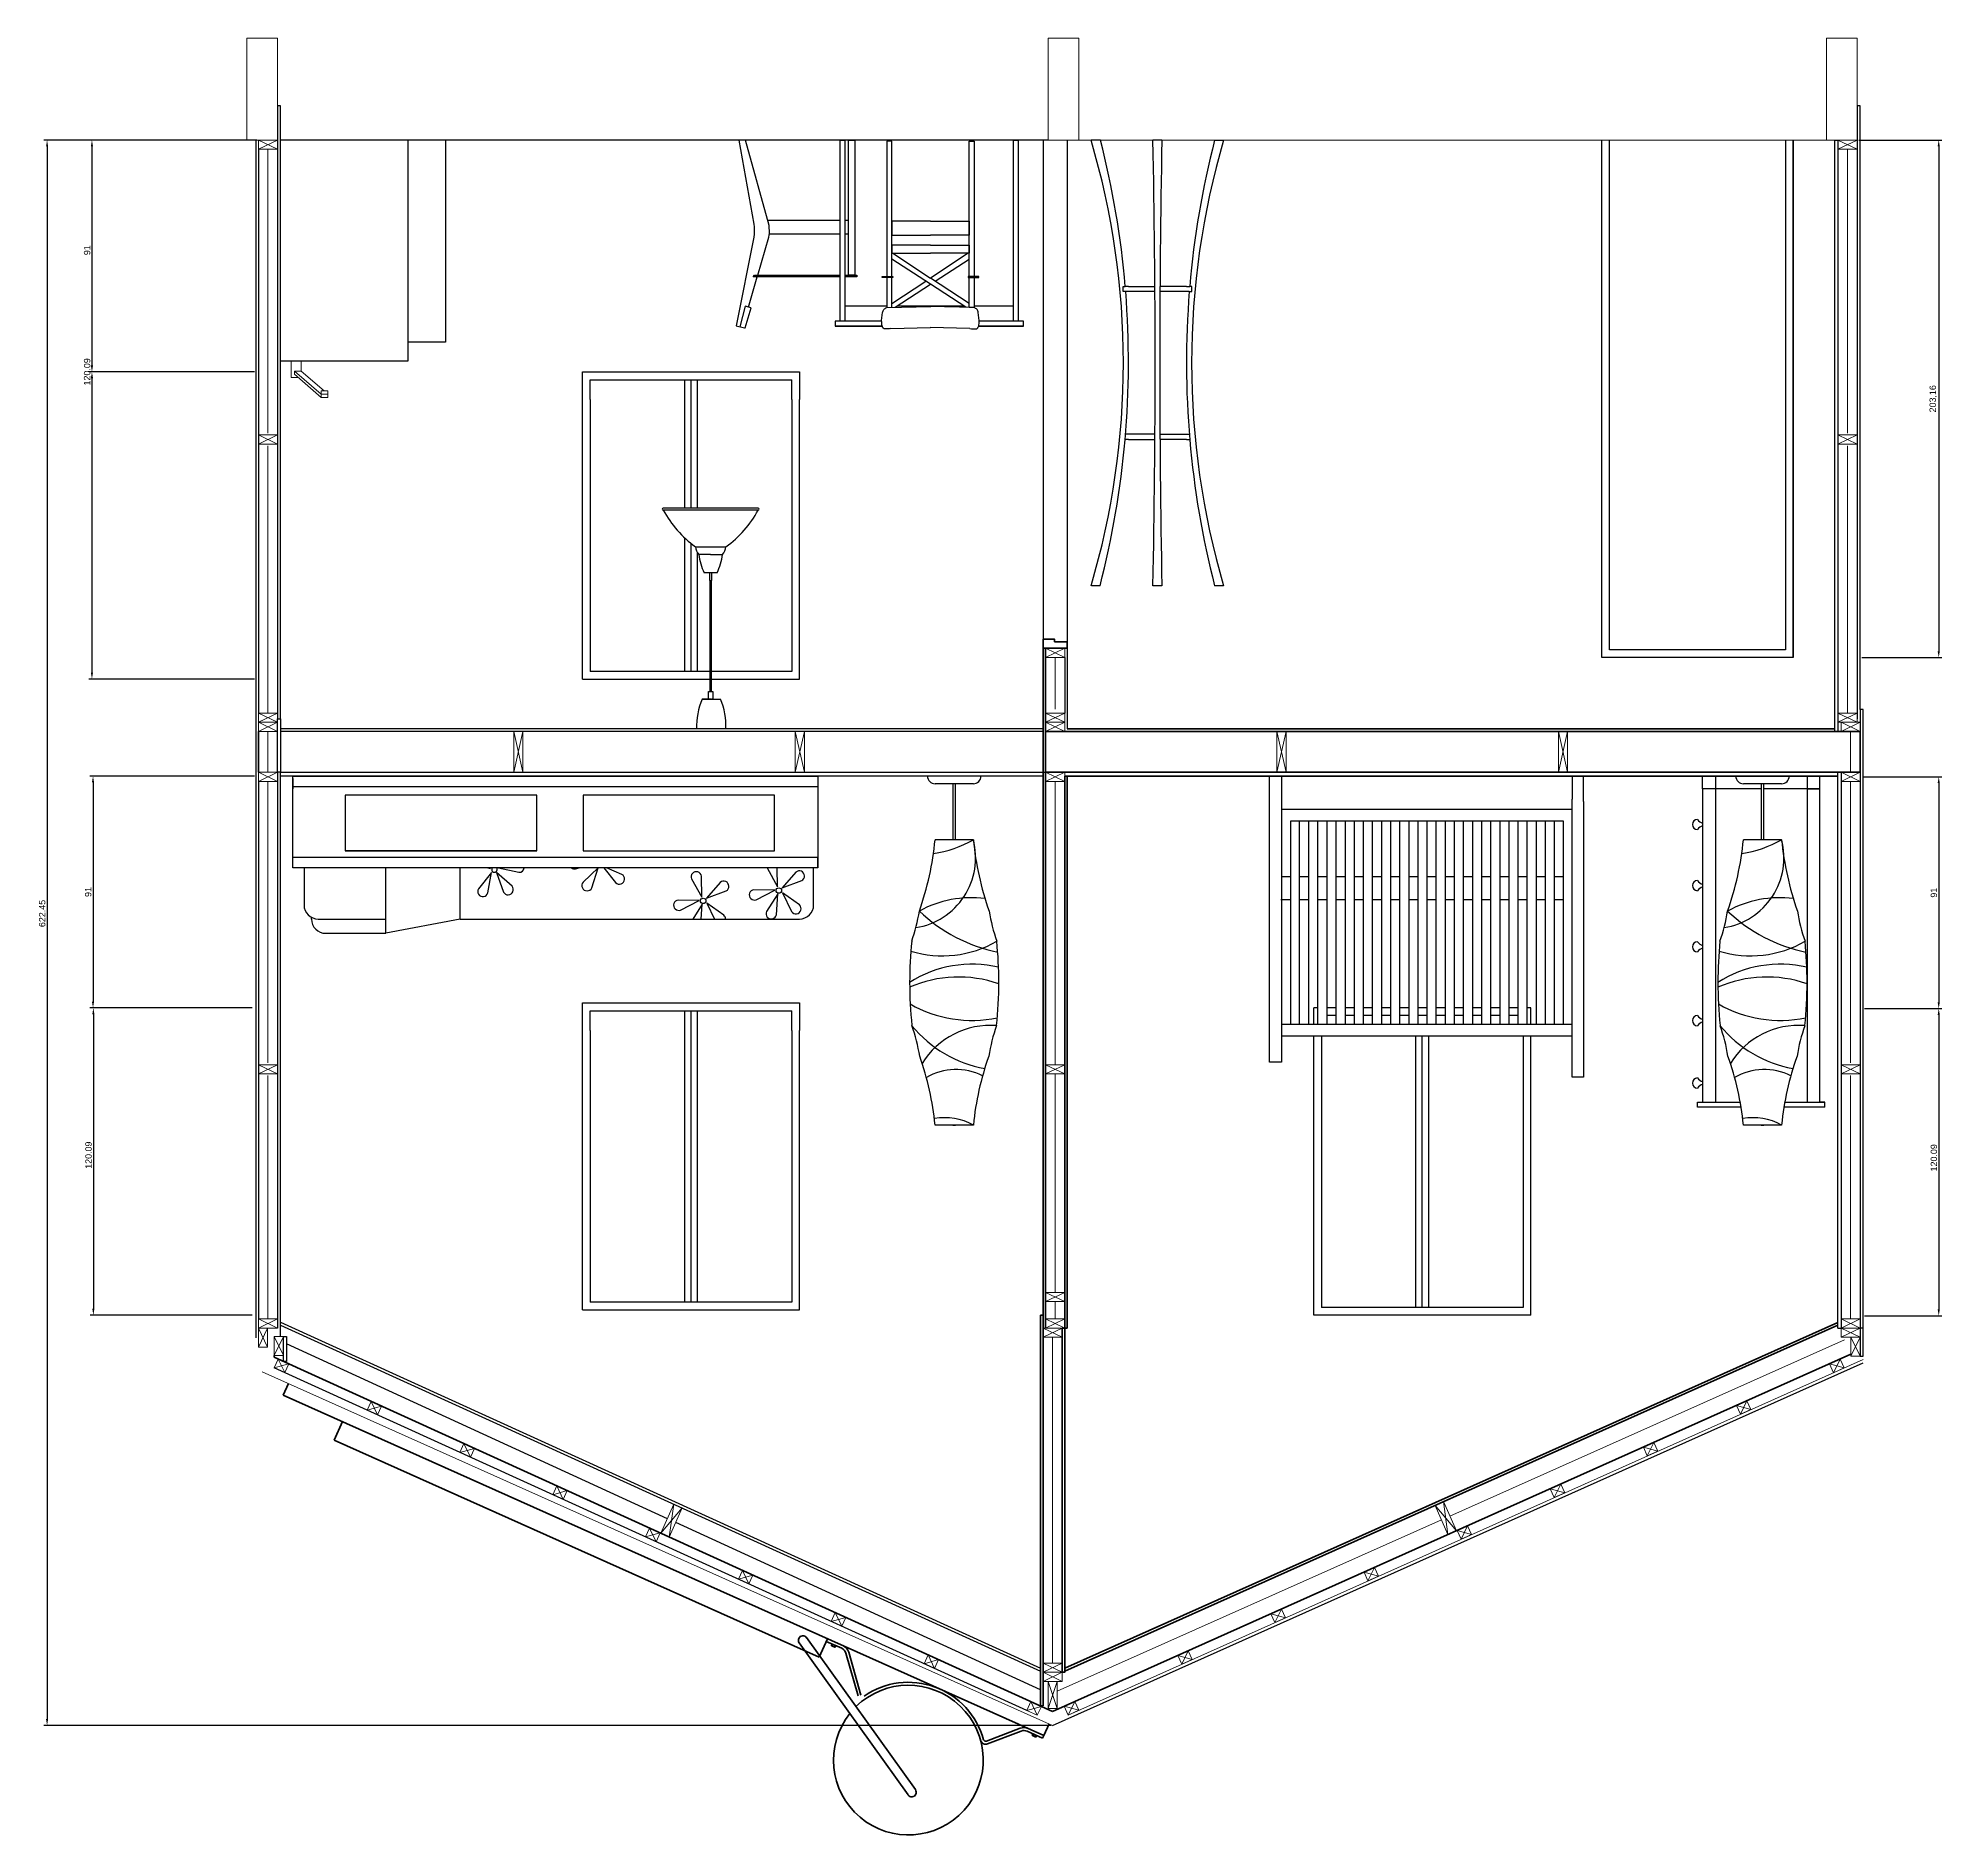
# Model space of a CAD drawing. Header units: millimetres. Extents: x -590 to 14421, y -527 to 4753.
# Drawn here: x 892 to 1639, y -527 to 178 of the extents above; entities that cross this region are included whole.
import ezdxf

# ---------------------------------------------------------------- set-up
doc = ezdxf.new("R2010")
doc.units = ezdxf.units.MM
for name, color, linetype, lineweight in [('A-ANNO-SYMB', 3, 'Continuous', 18), ('A-DETL-MCUT', 4, 'Continuous', 25), ('A-ELEV-IDEN', 3, 'Continuous', 18), ('A-ELEV-MBE1', 7, 'Continuous', 35), ('A-ELEV-MBE2', 4, 'Continuous', 25), ('A-FURN', 8, 'Continuous', 18), ('A-SECT-MCUT', 7, 'Continuous', 35), ('A-WALL-PATT', 8, 'Continuous', 18), ('A-WALL-STUD', 3, 'Continuous', 18)]:
    doc.layers.add(name, color=color, linetype=linetype, lineweight=lineweight)
doc.layers.add('simona arzu 1', color=1, linetype='Continuous')
doc.styles.get("Standard").update_dxf_attribs({"font": 'Arial.ttf'})
doc.dimstyles.new('ISO-25', dxfattribs={"dimtxt": 2.5, "dimasz": 2.5, "dimexe": 1.25, "dimexo": 0.625, "dimtad": 1, "dimtxsty": 'Standard', "dimcen": 2.5, "dimadec": 0, "dimazin": 0, "dimtfac": 1, "dimtmove": 0, "dimatfit": 3, "dimfxl": 1, "dimarcsym": 0})

msp = doc.modelspace()

# ---------------------------------------------------------------- blocks, each defined once
blk = doc.blocks.new('*D116')
at = {"color": 0, "lineweight": -2, "transparency": 16777216}
for p, q in [((977.63, 138.35), (894.08, 138.35)), ((895.33, 135.85), (895.33, -481.51)), ((1289.32, -484.01), (894.08, -484.01))]:
    blk.add_line(p, q, dxfattribs=at)
at = {"color": 0, "transparency": 16777216}
for points in [[(894.92, 135.85), (895.75, 135.85), (895.33, 138.35)], [(894.92, -481.51), (895.75, -481.51), (895.33, -484.01)]]:
    blk.add_solid(points, dxfattribs=at)
at = {"color": 0, "transparency": 16777216, "insert": (893.44, -165.27), "char_height": 2.5, "attachment_point": 5, "rotation": 90}
blk.add_mtext('622.45', dxfattribs=at)
blk = doc.blocks.new('*D118')
at = {"color": 0, "lineweight": -2, "transparency": 16777216}
for p, q in [((977.63, 138.35), (911.69, 138.35)), ((912.94, 135.85), (912.94, 49.85)), ((976.73, 47.35), (911.69, 47.35))]:
    blk.add_line(p, q, dxfattribs=at)
at = {"color": 0, "transparency": 16777216}
for points in [[(912.52, 135.85), (913.36, 135.85), (912.94, 138.35)], [(912.52, 49.85), (913.36, 49.85), (912.94, 47.35)]]:
    blk.add_solid(points, dxfattribs=at)
at = {"color": 0, "transparency": 16777216, "insert": (911.05, 95.11), "char_height": 2.5, "attachment_point": 5, "rotation": 90}
blk.add_mtext('91', dxfattribs=at)
blk = doc.blocks.new('*D119')
at = {"color": 0, "lineweight": -2, "transparency": 16777216}
for p, q in [((976.73, 47.35), (911.69, 47.35)), ((912.94, 44.85), (912.94, -70.73)), ((976.73, -73.23), (911.69, -73.23))]:
    blk.add_line(p, q, dxfattribs=at)
at = {"color": 0, "transparency": 16777216}
for points in [[(912.52, 44.85), (913.36, 44.85), (912.94, 47.35)], [(912.52, -70.73), (913.36, -70.73), (912.94, -73.23)]]:
    blk.add_solid(points, dxfattribs=at)
at = {"color": 0, "transparency": 16777216, "insert": (911.05, 47.35), "char_height": 2.5, "attachment_point": 5, "rotation": 90}
blk.add_mtext('120.09', dxfattribs=at)
blk = doc.blocks.new('*D122')
at = {"color": 0, "lineweight": -2, "transparency": 16777216}
for p, q in [((976.73, -111.34), (912.11, -111.34)), ((913.36, -113.84), (913.36, -199.84)), ((975.82, -202.34), (912.11, -202.34))]:
    blk.add_line(p, q, dxfattribs=at)
at = {"color": 0, "transparency": 16777216}
for points in [[(912.94, -113.84), (913.77, -113.84), (913.36, -111.34)], [(912.94, -199.84), (913.77, -199.84), (913.36, -202.34)]]:
    blk.add_solid(points, dxfattribs=at)
at = {"color": 0, "transparency": 16777216, "insert": (911.46, -156.84), "char_height": 2.5, "attachment_point": 5, "rotation": 90}
blk.add_mtext('91', dxfattribs=at)
blk = doc.blocks.new('*D123')
at = {"color": 0, "lineweight": -2, "transparency": 16777216}
for p, q in [((975.82, -202.34), (912.25, -202.34)), ((913.5, -204.84), (913.5, -320.42)), ((975.82, -322.92), (912.25, -322.92))]:
    blk.add_line(p, q, dxfattribs=at)
at = {"color": 0, "transparency": 16777216}
for points in [[(913.08, -204.84), (913.91, -204.84), (913.5, -202.34)], [(913.08, -320.42), (913.91, -320.42), (913.5, -322.92)]]:
    blk.add_solid(points, dxfattribs=at)
at = {"color": 0, "transparency": 16777216, "insert": (911.61, -260.16), "char_height": 2.5, "attachment_point": 5, "rotation": 90}
blk.add_mtext('120.09', dxfattribs=at)
blk = doc.blocks.new('*D127')
at = {"color": 0, "lineweight": -2, "transparency": 16777216}
for p, q in [((1607.7, -111.61), (1638.93, -111.61)), ((1637.68, -114.11), (1637.68, -200.11)), ((1608.61, -202.61), (1638.93, -202.61))]:
    blk.add_line(p, q, dxfattribs=at)
at = {"color": 0, "transparency": 16777216}
for points in [[(1637.26, -114.11), (1638.1, -114.11), (1637.68, -111.61)], [(1637.26, -200.11), (1638.1, -200.11), (1637.68, -202.61)]]:
    blk.add_solid(points, dxfattribs=at)
at = {"color": 0, "transparency": 16777216, "insert": (1635.79, -157.11), "char_height": 2.5, "attachment_point": 5, "rotation": 90}
blk.add_mtext('91', dxfattribs=at)
blk = doc.blocks.new('*D128')
at = {"color": 0, "lineweight": -2, "transparency": 16777216}
for p, q in [((1608.61, -202.61), (1638.93, -202.61)), ((1637.68, -205.11), (1637.68, -320.69)), ((1608.61, -323.19), (1638.93, -323.19))]:
    blk.add_line(p, q, dxfattribs=at)
at = {"color": 0, "transparency": 16777216}
for points in [[(1637.26, -205.11), (1638.1, -205.11), (1637.68, -202.61)], [(1637.26, -320.69), (1638.1, -320.69), (1637.68, -323.19)]]:
    blk.add_solid(points, dxfattribs=at)
at = {"color": 0, "transparency": 16777216, "insert": (1635.79, -261.19), "char_height": 2.5, "attachment_point": 5, "rotation": 90}
blk.add_mtext('120.09', dxfattribs=at)
blk = doc.blocks.new('*D129')
at = {"color": 0, "lineweight": -2, "transparency": 16777216}
for p, q in [((1606.27, 138.35), (1638.93, 138.35)), ((1637.68, 135.85), (1637.68, -62.3)), ((1607.47, -64.8), (1638.93, -64.8))]:
    blk.add_line(p, q, dxfattribs=at)
at = {"color": 0, "transparency": 16777216}
for points in [[(1637.26, 135.85), (1638.1, 135.85), (1637.68, 138.35)], [(1637.26, -62.3), (1638.1, -62.3), (1637.68, -64.8)]]:
    blk.add_solid(points, dxfattribs=at)
at = {"color": 0, "transparency": 16777216, "insert": (1635.55, 36.78), "char_height": 2.5, "attachment_point": 5, "rotation": 90}
blk.add_mtext('203,16', dxfattribs=at)

# ---------------------------------------------------------------- dimensions: what is measured, and where the dimension line sits
at = {"color": 3}
for base, p1, p2, text, picture, middle in [((895.333, -484.012), (978.259, 138.354), (1289.947, -484.012), '622.45', '*D116', (895.333, -165.269)), ((912.94, -73.226), (977.353, 47.354), (977.353, -73.226), '120.09', '*D119', (912.94, 47.354)), ((913.498, -322.919), (976.447, -202.339), (976.447, -322.919), '120.09', '*D123', (913.498, -260.157)), ((1637.681, -323.192), (1607.984, -202.612), (1607.984, -323.192), '120.09', '*D128', (1637.681, -261.193))]:
    dim = msp.add_linear_dim(base=base, p1=p1, p2=p2, angle=90, text=text, dimstyle='ISO-25', dxfattribs=at)
    dim.commit()
    dim.dimension.update_dxf_attribs({"geometry": picture, "text_midpoint": middle, "dimtype": 160})
dim = msp.add_linear_dim(base=(912.94, 47.354), p1=(978.259, 138.354), p2=(977.353, 47.354), angle=90, dimstyle='ISO-25', dxfattribs=at)
dim.commit()
dim.dimension.update_dxf_attribs({"geometry": '*D118', "text_midpoint": (912.94, 95.106), "dimtype": 160})
for base, p1, p2, picture, middle in [((1637.681, -64.803), (1605.643, 138.354), (1606.845, -64.803), '*D129', (1635.55, 36.775)), ((913.356, -202.339), (977.353, -111.339), (976.447, -202.339), '*D122', (911.464, -156.839)), ((1637.681, -202.612), (1607.079, -111.612), (1607.984, -202.612), '*D127', (1635.789, -157.112))]:
    dim = msp.add_linear_dim(base=base, p1=p1, p2=p2, angle=90, dimstyle='ISO-25', dxfattribs=at)
    dim.commit()
    dim.dimension.update_dxf_attribs({"geometry": picture, "text_midpoint": middle})

# ---------------------------------------------------------------- linework, layer by layer
at = {"color": 0}
for p, q in [((977.353, -331.809), (977.353, 138.354)), ((1105.515, 36.478), (1105.515, 47.354)), ((1105.515, 47.354), (1190.58, 47.354)), ((1190.58, 47.354), (1190.58, 36.478)), ((1108.517, 36.478), (1108.517, 44.228)), ((1108.517, 44.228), (1187.578, 44.228)), ((1145.546, 36.478), (1145.546, 44.228)), ((1148.048, 36.478), (1148.048, 44.228)), ((1150.55, 36.478), (1150.55, 44.228)), ((1187.578, 36.478), (1187.578, 44.228)), ((1294.704, -64.718), (1294.704, -86.62)), ((1295.705, -61.115), (1295.705, -92.825)), ((1105.515, -73.226), (1155.443, -73.226)), ((1156.043, -73.226), (1190.58, -73.226)), ((1286.195, -92.825), (986.968, -92.825)), ((1286.195, -93.825), (986.968, -93.825)), ((991.524, -111.339), (986.967, -111.339)), ((1286.195, -111.339), (991.524, -111.339)), ((991.524, -111.339), (991.524, -111.339)), ((1375.089, -120.958), (1375.089, -111.339)), ((1375.089, -111.339), (1379.696, -111.339)), ((1379.696, -111.339), (1379.696, -121.635)), ((1498.264, -111.339), (1493.801, -111.339)), ((1493.801, -111.339), (1493.801, -120.447)), ((1498.264, -121.315), (1498.264, -111.339)), ((1105.515, -211.202), (1105.515, -200.326)), ((1105.515, -200.326), (1190.58, -200.326)), ((1190.58, -200.326), (1190.58, -211.202)), ((1108.517, -211.202), (1108.517, -203.452)), ((1108.517, -203.452), (1187.578, -203.452)), ((1145.546, -211.202), (1145.546, -203.452)), ((1148.048, -211.202), (1148.048, -203.452)), ((1150.55, -211.202), (1150.55, -203.452)), ((1187.578, -211.202), (1187.578, -203.452)), ((1105.515, -320.906), (1190.58, -320.906)), ((1138.777, -402.856), (989.267, -334.244)), ((1279.843, -478.142), (984.486, -343.662)), ((1289.947, -484.012), (1608.045, -341.642)), ((1285.192, -470.047), (1142.051, -404.358))]:
    msp.add_line(p, q, dxfattribs=at)
for p, q in [((1036.886, 138.354), (1036.886, 51.601)), ((1051.634, 138.354), (1051.634, 59.006)), ((1206.54, 67.233), (1206.54, 138.233)), ((1208.54, 138.233), (1206.54, 138.233)), ((1208.54, 67.233), (1208.54, 138.233)), ((1274.54, 67.233), (1274.54, 138.233)), ((1276.54, 138.233), (1274.54, 138.233)), ((1276.54, 67.233), (1276.54, 138.233)), ((1308.726, 138.354), (1305.025, 138.354)), ((1332.829, 138.354), (1329.329, 138.354)), ((1353.525, 138.354), (1357.025, 138.354)), ((1317.61, 78.854), (1317.61, 80.854)), ((1317.61, 80.854), (1318.447, 80.854)), ((1318.61, 78.854), (1317.61, 78.854)), ((1319.699, 80.854), (1318.447, 80.854)), ((1330.098, 78.854), (1318.61, 78.854)), ((1319.699, 80.854), (1330.085, 80.854)), ((1343.577, 78.854), (1332.061, 78.854)), ((1342.46, 80.854), (1332.074, 80.854)), ((1342.46, 80.854), (1343.742, 80.854)), ((1343.577, 78.854), (1344.577, 78.854)), ((1344.577, 80.854), (1343.742, 80.854)), ((1344.577, 78.854), (1344.577, 80.854)), ((1208.54, 73.233), (1224.879, 73.233)), ((1228.927, 73.233), (1255.051, 73.233)), ((1259.099, 73.233), (1274.54, 73.233)), ((1204.54, 67.233), (1204.54, 65.233)), ((1222.851, 67.233), (1204.54, 67.233)), ((1204.54, 65.233), (1223.1, 65.233)), ((1223.1, 65.233), (1204.54, 65.233)), ((1278.54, 65.233), (1260.878, 65.233)), ((1278.54, 65.233), (1260.878, 65.233)), ((1260.878, 65.233), (1278.54, 65.233)), ((1278.54, 67.233), (1261.127, 67.233)), ((1276.54, 67.233), (1274.54, 67.233)), ((1278.54, 67.233), (1276.54, 67.233)), ((1278.54, 65.233), (1278.54, 67.233)), ((1051.634, 59.006), (1036.948, 59.006)), ((1036.886, 51.601), (986.97, 51.601)), ((1342.46, 50.854), (1342.46, 50.854)), ((1330.098, 22.854), (1318.552, 22.854)), ((1332.074, 22.854), (1343.577, 22.854)), ((1319.699, 20.854), (1318.385, 20.854)), ((1319.699, 20.854), (1330.085, 20.854)), ((1342.46, 20.854), (1332.074, 20.854)), ((1342.46, 20.854), (1342.46, 20.854)), ((1342.46, 20.854), (1343.742, 20.854)), ((1174.342, -6.129), (1137.144, -6.129)), ((1174.342, -6.929), (1137.144, -6.929)), ((1174.342, -6.929), (1155.743, -6.929)), ((1149.743, -21.313), (1161.743, -21.313)), ((1155.743, -24.313), (1151.043, -24.313)), ((1155.743, -24.313), (1160.443, -24.313)), ((1158.243, -31.549), (1153.243, -31.549)), ((1155.443, -31.549), (1155.243, -31.549)), ((1155.243, -31.549), (1155.243, -34.549)), ((1155.243, -34.549), (1156.243, -34.549)), ((1155.743, -31.549), (1155.443, -31.549)), ((1155.443, -34.549), (1155.443, -78.088)), ((1156.043, -78.088), (1156.043, -34.549)), ((1156.243, -34.549), (1156.243, -31.549)), ((1308.54, -36.646), (1305.133, -36.646)), ((1332.829, -36.646), (1329.329, -36.646)), ((1357.025, -36.646), (1353.525, -36.646)), ((1154.943, -81.088), (1152.359, -81.088)), ((1152.359, -81.088), (1155.225, -81.088)), ((1154.943, -81.088), (1154.943, -78.088)), ((1154.943, -78.088), (1156.543, -78.088)), ((1155.443, -81.088), (1154.943, -81.088)), ((1155.225, -81.088), (1156.753, -81.088)), ((1155.859, -81.088), (1155.286, -81.088)), ((1156.543, -81.088), (1156.043, -81.088)), ((1156.543, -78.088), (1156.543, -81.088)), ((1156.753, -81.088), (1159.618, -81.088)), ((1044.259, -111.339), (991.839, -111.339)), ((991.839, -111.339), (1197.839, -111.339)), ((991.839, -147.407), (991.839, -111.339)), ((1151.067, -111.339), (1044.259, -111.339)), ((1197.839, -111.339), (1197.839, -147.407)), ((1545.024, -116.355), (1545.024, -111.339)), ((1545.024, -111.339), (1550.024, -111.339)), ((1550.024, -111.339), (1550.024, -116.355)), ((1591.024, -111.339), (1586.024, -111.339)), ((1586.024, -111.339), (1586.024, -116.355)), ((1591.024, -239.339), (1591.024, -111.339)), ((991.839, -112.252), (991.839, -116.373)), ((991.839, -115.46), (1197.839, -115.46)), ((1258.828, -114.311), (1243.828, -114.311)), ((1250.828, -114.311), (1250.828, -136.311)), ((1251.828, -136.311), (1251.828, -114.311)), ((1550.024, -116.355), (1545.024, -116.355)), ((1545.024, -116.355), (1545.024, -239.339)), ((1568.024, -116.355), (1545.024, -116.355)), ((1550.024, -116.355), (1550.024, -239.339)), ((1576.024, -114.311), (1561.024, -114.311)), ((1568.024, -114.311), (1568.024, -136.311)), ((1569.024, -136.311), (1569.024, -114.311)), ((1591.024, -116.355), (1569.024, -116.355)), ((1586.024, -116.355), (1591.024, -116.355)), ((1586.024, -116.355), (1586.024, -239.339)), ((1087.474, -140.732), (1012.377, -140.732)), ((1258.828, -136.311), (1243.828, -136.311)), ((1576.024, -136.311), (1561.024, -136.311)), ((1197.839, -143.286), (991.839, -143.286)), ((1197.839, -147.407), (991.839, -147.407)), ((996.16, -147.407), (996.16, -161.888)), ((1028.296, -173.053), (1028.296, -147.407)), ((1057.44, -167.471), (1057.44, -147.407)), ((1069.754, -149.181), (1064.622, -155.539)), ((1068.313, -157.224), (1069.754, -149.181)), ((1068.333, -147.407), (1069.337, -147.555)), ((1069.337, -147.555), (1069.142, -147.407)), ((1071.657, -149.179), (1074.453, -156.857)), ((1077.801, -154.565), (1071.657, -149.179)), ((1072.436, -147.407), (1080.427, -149.113)), ((1102.655, -147.792), (1104.157, -147.407)), ((1111.593, -147.407), (1105.672, -153.038)), ((1109.111, -155.192), (1111.593, -147.407)), ((1113.879, -147.407), (1118.445, -153.162)), ((1120.898, -149.93), (1114.902, -147.407)), ((1177.909, -147.407), (1181.915, -154.778)), ((1181.915, -154.778), (1181.837, -147.407)), ((1189.185, -149.055), (1183.858, -155.251)), ((1196.16, -161.888), (1196.16, -147.407)), ((1197.839, -147.407), (1197.839, -143.286)), ((1148.221, -151.707), (1152.228, -158.829)), ((1152.228, -158.829), (1152.141, -150.658)), ((1159.497, -153.105), (1154.171, -159.302)), ((1154.171, -159.302), (1161.821, -156.431)), ((1180.885, -156.103), (1172.716, -155.937)), ((1173.643, -159.887), (1180.885, -156.103)), ((1183.858, -155.251), (1191.509, -152.381)), ((1151.198, -160.154), (1143.028, -159.987)), ((1143.955, -163.937), (1151.198, -160.154)), ((1152.363, -161.657), (1148.696, -167.471)), ((1152.009, -167.471), (1152.363, -161.657)), ((1154.241, -161.188), (1157.265, -167.471)), ((1160.889, -165.939), (1154.241, -161.188)), ((1182.051, -157.606), (1177.692, -164.518)), ((1181.554, -165.762), (1182.051, -157.606)), ((1183.929, -157.137), (1187.473, -164.5)), ((1190.577, -161.888), (1183.929, -157.137)), ((999.11, -167.471), (999.11, -166.811)), ((1001.743, -167.471), (1028.296, -167.471)), ((1057.44, -167.471), (1028.296, -173.053)), ((1057.44, -167.471), (1190.577, -167.471)), ((1004.693, -173.053), (1028.296, -173.053)), ((1543.024, -241.339), (1543.024, -239.339)), ((1543.024, -239.339), (1559.765, -239.339)), ((1560.108, -241.339), (1543.024, -241.339)), ((1593.024, -241.339), (1576.94, -241.339)), ((1577.283, -239.339), (1593.024, -239.339)), ((1593.024, -239.339), (1591.024, -239.339)), ((1593.024, -241.339), (1593.024, -239.339)), ((1258.828, -248.311), (1243.828, -248.311)), ((1258.828, -248.311), (1246.328, -248.311)), ((1250.828, -248.311), (1251.828, -248.311)), ((1251.828, -248.311), (1251.328, -248.311)), ((1258.828, -248.311), (1251.328, -248.311)), ((1576.024, -248.311), (1561.024, -248.311)), ((1576.024, -248.311), (1563.524, -248.311)), ((1568.024, -248.311), (1569.024, -248.311)), ((1569.024, -248.311), (1568.524, -248.311)), ((1576.024, -248.311), (1568.524, -248.311))]:
    msp.add_line(p, q)
at = {"color": 7}
for p, q in [((1178.738, 104.8), (1169.378, 138.238)), ((1178.885, 101.841), (1178.738, 104.8)), ((1174.215, 85.255), (1178.628, 100.207)), ((1178.628, 100.207), (1178.885, 101.841)), ((1241.989, 81.759), (1226.852, 91.631)), ((1227.245, 93.891), (1241.989, 84.181)), ((1256.733, 93.891), (1241.989, 84.181)), ((1243.804, 82.983), (1257.126, 91.631)), ((1170.538, 72.795), (1174.036, 84.647)), ((1226.852, 74.189), (1240.204, 82.923)), ((1257.126, 74.189), (1241.989, 84.181)), ((1228.099, 72.693), (1241.989, 81.759)), ((1255.878, 72.693), (1241.989, 81.759)), ((1226.509, 64.328), (1242.03, 64.705)), ((1257.469, 64.328), (1241.948, 64.705))]:
    msp.add_line(p, q, dxfattribs=at)
for points in [[(1169.372, 138.238), (1166.806, 138.238), (1172.679, 105.364), (1172.793, 104.325), (1172.831, 103.286), (1172.818, 102.253), (1172.755, 101.341), (1172.634, 100.182), (1165.786, 65.413), (1169.086, 64.621), (1169.27, 64.621), (1171.646, 72.527), (1169.287, 73.084), (1167.172, 65.08)], [(1226.852, 84.848), (1226.852, 137.86), (1224.879, 137.86), (1224.879, 84.848)], [(1257.126, 84.848), (1257.126, 137.86), (1259.099, 137.86), (1259.099, 84.848)], [(1178.155, 106.884), (1206.54, 106.884)], [(1208.54, 106.884), (1209.836, 106.884)], [(1241.989, 106.484), (1226.852, 106.484), (1226.852, 100.977), (1241.989, 100.977)], [(1241.989, 106.484), (1257.126, 106.484), (1257.126, 100.977), (1241.989, 100.977)], [(1206.54, 101.392), (1178.814, 101.392)], [(1209.836, 101.392), (1208.54, 101.392)], [(1241.989, 97.069), (1226.852, 97.069), (1226.852, 93.891), (1241.989, 93.891)], [(1241.989, 97.069), (1257.126, 97.069), (1257.126, 93.891), (1241.989, 93.891)], [(1206.54, 84.647), (1172.41, 84.647), (1172.932, 85.255), (1206.54, 85.255)], [(1208.54, 85.255), (1213.143, 85.255), (1213.143, 84.647), (1208.54, 84.647)], [(1224.879, 84.353), (1224.879, 72.631)], [(1226.852, 72.669), (1226.852, 84.353)], [(1259.099, 84.353), (1259.099, 72.631), (1257.126, 72.631), (1257.126, 84.353)], [(1226.509, 64.328), (1225.919, 64.288), (1225.434, 64.259), (1225.04, 64.241), (1224.727, 64.23), (1224.481, 64.227), (1224.291, 64.229), (1224.143, 64.236), (1224.025, 64.246), (1223.927, 64.258), (1223.843, 64.275), (1223.769, 64.3), (1223.701, 64.334), (1223.635, 64.383), (1223.569, 64.447), (1223.496, 64.531), (1223.415, 64.636), (1223.322, 64.769), (1223.223, 64.94), (1223.123, 65.163), (1223.03, 65.453), (1222.949, 65.823), (1222.888, 66.287), (1222.853, 66.859), (1222.85, 67.552)], [(1257.469, 64.328), (1258.059, 64.288), (1258.544, 64.259), (1258.938, 64.241), (1259.251, 64.23), (1259.497, 64.227), (1259.687, 64.229), (1259.835, 64.236), (1259.953, 64.246), (1260.051, 64.258), (1260.135, 64.275), (1260.209, 64.3), (1260.277, 64.334), (1260.342, 64.383), (1260.409, 64.447), (1260.481, 64.531), (1260.563, 64.636), (1260.656, 64.769), (1260.755, 64.94), (1260.855, 65.163), (1260.948, 65.453), (1261.029, 65.823), (1261.09, 66.287), (1261.125, 66.859), (1261.128, 67.552)]]:
    msp.add_lwpolyline(points, dxfattribs=at)
for points in [[(1212.303, 85.255), (1209.836, 85.255), (1209.836, 138.245), (1212.303, 138.245)], [(1227.181, 84.353), (1223.056, 84.353), (1223.056, 84.848), (1227.181, 84.848)], [(1256.797, 84.353), (1260.922, 84.353), (1260.922, 84.848), (1256.797, 84.848)]]:
    msp.add_lwpolyline(points, close=True, dxfattribs=at)
for points in [[(1222.85, 67.552), (1223.221, 70.649, -0.145144), (1223.709, 71.78, -0.122545), (1224.874, 72.631), (1242.195, 72.961)], [(1261.128, 67.552), (1260.757, 70.649, 0.145144), (1260.269, 71.78, 0.122545), (1259.104, 72.631), (1241.783, 72.961)]]:
    msp.add_lwpolyline(points, format="xyb", dxfattribs=at)
for points in [[(1012.377, -118.823), (1012.377, -140.732), (1087.474, -140.732), (1087.474, -118.823)], [(1105.76, -118.823), (1105.76, -140.732), (1180.858, -140.732), (1180.858, -118.823)]]:
    msp.add_lwpolyline(points, close=True)
for centre in [(1182.494, -156.281), (1152.807, -160.332)]:
    msp.add_circle(centre, 1.077)
for centre, radius, start, end in [((1009.299, 50.853), 308.4, 343.517733, 16.482727), ((968.214, 51.217), 351.484, 4.836879, 14.353937), ((-3142.395, 50.854), 4472.58, 358.879014, 1.120986), ((5804.553, 50.854), 4472.58, 178.879014, 181.120986), ((1693.944, 50.854), 351.484, 165.584956, 175.103717), ((1655.396, 50.854), 310.937, 163.655751, 196.344249), ((968.214, 51.217), 351.484, 345.523833, 4.509769), ((1693.944, 50.854), 351.484, 175.430854, 194.415044), ((1137.144, -6.529), 0.4, 90, 270), ((1175.637, 14.08), 43.854, 208.624923, 233.809566), ((1137.607, 12.539), 41.575, 305.488045, 332.077465), ((1174.342, -6.529), 0.4, 270, 90), ((1155.971, -20.396), 6.295, 188.377343, 218.480042), ((1155.515, -20.396), 6.295, 321.519958, 351.622657), ((1174.451, -21.149), 23.621, 187.697219, 206.122975), ((1137.035, -21.149), 23.621, 333.877025, 352.302781), ((1179.398, -92.091), 29.192, 157.857372, 181.44002), ((1132.58, -92.091), 29.192, 358.55998, 22.142628), ((1243.828, -111.311), 3, 180.534994, 270), ((1258.828, -111.311), 3, 270.001757, 359.46638), ((1561.024, -111.311), 3, 180.534994, 270), ((1576.024, -111.311), 3, 270.001757, 359.46638), ((1543.024, -130.339), 2, 90, 270), ((1545.65, -126.796), 3.046, 210.443724, 258.139783), ((1545.65, -133.882), 3.046, 101.860217, 149.556276), ((1231.939, -143.372), 27.8, 278.929608, 14.714184), ((1126.886, -125.146), 117.474, 340.525366, 354.546428), ((1237.486, -99.547), 42.509, 277.712909, 300.13527), ((1376.697, -124.962), 118.414, 185.499931, 199.408565), ((1549.136, -143.372), 27.8, 278.929608, 14.714184), ((1444.082, -125.147), 117.474, 340.525366, 354.546428), ((1554.683, -99.547), 42.509, 277.712909, 300.13527), ((1693.893, -124.962), 118.414, 185.499931, 199.408565), ((1070.88, -148.018), 1.077, 145.465734, 34.534266), ((1080.604, -147.075), 2.045, 265.026942, 350.654862), ((1102.395, -145.763), 2.045, 233.487611, 277.301322), ((1150.114, -150.932), 2.045, 7.682828, 202.285472), ((1190.56, -150.569), 2.045, 297.640226, 132.24287), ((1066.359, -156.618), 2.045, 148.161446, 342.764091), ((1076.274, -155.926), 2.045, 207.089447, 41.692092), ((1107.253, -154.335), 2.045, 140.636173, 335.238817), ((1119.879, -151.704), 2.045, 225.502562, 60.105206), ((1160.872, -154.619), 2.045, 297.640226, 132.24287), ((1172.927, -157.971), 2.045, 95.908341, 290.510985), ((1543.024, -154.339), 2, 90, 270), ((1545.65, -150.796), 3.046, 210.443724, 258.139783), ((1545.65, -157.882), 3.046, 101.860217, 149.556276), ((1143.239, -162.022), 2.045, 95.908341, 290.510985), ((1189.192, -163.393), 2.045, 212.773837, 47.376481), ((1168.149, -152.976), 70.408, 340.793276, 350.736017), ((1258.068, -201.59), 42.509, 82.785375, 118.722844), ((1281.026, -119.073), 62.681, 226.196277, 258.373384), ((1334.501, -152.976), 70.408, 189.263983, 199.224266), ((1485.346, -152.977), 70.408, 340.793276, 350.736017), ((1575.264, -201.59), 42.509, 82.785375, 118.722844), ((1598.222, -119.073), 62.681, 226.196277, 258.373384), ((1651.697, -152.977), 70.408, 189.263983, 199.224266), ((1159.504, -167.444), 2.045, 359.237686, 47.376481), ((1179.543, -165.387), 2.045, 154.836342, 349.438986), ((1395.628, -192.311), 161.8, 174.263705, 180), ((1246.678, -139.395), 42.509, 253.060275, 300.13527), ((1107.028, -192.311), 161.8, 0, 5.729051), ((1543.024, -178.339), 2, 90, 270), ((1545.65, -174.796), 3.046, 210.443724, 258.139783), ((1545.65, -181.882), 3.046, 101.860217, 149.556276), ((1712.824, -192.311), 161.8, 174.263705, 180), ((1563.874, -139.396), 42.509, 253.060275, 300.13527), ((1424.224, -192.311), 161.8, 0, 5.729051), ((1258.323, -230.836), 45.653, 76.836658, 122.448513), ((1575.519, -230.837), 45.653, 76.836658, 122.448513), ((1395.628, -192.311), 161.8, 180, 186.031083), ((1253.096, -238.5), 48.272, 70.980332, 113.510416), ((1107.028, -192.311), 161.8, 353.968917, 0), ((1712.824, -192.311), 161.8, 180, 186.031083), ((1570.292, -238.5), 48.272, 70.980332, 113.510416), ((1424.224, -192.311), 161.8, 353.968917, 0), ((1258.148, -158.972), 48.272, 240.05336, 282.059259), ((1575.344, -158.972), 48.272, 240.05336, 282.059259), ((1543.024, -207.339), 2, 90, 270), ((1545.65, -203.796), 3.046, 210.443724, 258.139783), ((1545.65, -210.882), 3.046, 101.860217, 149.556276), ((1168.295, -232.645), 70.408, 9.263983, 19.354942), ((1272.022, -178.668), 48.272, 219.405478, 259.567233), ((1265.478, -240.631), 31.416, 85.518674, 148.321514), ((1334.361, -232.645), 70.408, 160.645058, 170.736017), ((1485.491, -232.646), 70.408, 9.263983, 19.354942), ((1589.218, -178.668), 48.272, 219.405478, 259.567233), ((1582.674, -240.631), 31.416, 85.518674, 148.321514), ((1651.557, -232.646), 70.408, 160.645058, 170.736017), ((1128.818, -259.878), 115.59, 5.743147, 19.490629), ((1373.838, -259.878), 115.59, 160.509371, 174.256853), ((1446.014, -259.878), 115.59, 5.743147, 19.490629), ((1691.034, -259.878), 115.59, 160.509371, 174.256853), ((1252.073, -249.889), 23.38, 63.612615, 119.998116), ((1543.024, -231.839), 2, 90, 270), ((1545.65, -228.296), 3.046, 210.443724, 258.139783), ((1569.269, -249.889), 23.38, 63.612615, 119.998116), ((1545.65, -235.382), 3.046, 101.860217, 149.556276), ((1247.62, -268.829), 23.38, 61.355181, 100.029034), ((1564.816, -268.83), 23.38, 61.355181, 100.029034)]:
    msp.add_arc(centre, radius, start, end)
at = {"color": 0}
for centre, start, end in [((1001.743, -161.888), 180, 270), ((1190.577, -161.888), 270, 0), ((1004.693, -167.471), 180, 270)]:
    msp.add_arc(centre, 5.583, start, end, dxfattribs=at)
at = {"layer": 'A-ANNO-SYMB', "color": 0}
msp.add_line((1300.208, 138.354), (1599.14, 138.354), dxfattribs=at)
for points in [[(973.755, 138.354), (985.764, 138.354), (985.764, 178.385), (973.755, 178.385)], [(1288.199, 138.354), (1300.208, 138.354), (1300.208, 178.385), (1288.199, 178.385)], [(1593.633, 138.354), (1605.643, 138.354), (1605.643, 178.385), (1593.633, 178.385)]]:
    msp.add_lwpolyline(points, close=True, dxfattribs=at)
msp.add_lwpolyline([(979.73, -345.18), (1289.947, -484.012)], dxfattribs=at)
at = {"layer": 'A-DETL-MCUT', "color": 0}
msp.add_line((1598.134, -328.006), (1599.338, -328.006), dxfattribs=at)
for points in [[(986.97, -88.822), (986.97, 151.764), (985.768, 151.764), (985.767, -88.822)], [(1606.845, -85.219), (1606.844, 151.764), (1605.643, 151.764), (1605.642, -86.62)], [(1596.936, -93.825), (1596.936, 138.354), (1598.137, 138.354), (1598.137, -93.825)], [(1608.045, -328.006), (1608.045, -85.219), (1606.845, -85.219), (1606.844, -328.006)], [(986.967, -331.309), (986.967, -109.838), (985.766, -109.838), (985.766, -328.006)], [(1598.137, -328.006), (1598.137, -109.838), (1599.338, -109.838), (1599.338, -328.006)]]:
    msp.add_lwpolyline(points, dxfattribs=at)
for points in [[(986.968, -109.838), (985.767, -109.838), (985.767, -88.822), (986.968, -88.822)], [(1606.844, -339.115), (1608.045, -339.115), (1608.045, -328.006), (1606.844, -328.006)], [(989.267, -341.205), (988.066, -341.205), (988.066, -331.309), (989.267, -331.309)]]:
    msp.add_lwpolyline(points, close=True, dxfattribs=at)
at = {"layer": 'A-ELEV-IDEN', "color": 0}
msp.add_lwpolyline([(1296.065, -479.924), (1608.045, -340.324)], dxfattribs=at)
at = {"layer": 'A-ELEV-MBE1', "color": 0}
for p, q in [((1467.135, -92.825), (1295.705, -92.825)), ((1294.704, -111.339), (1598.137, -111.339)), ((1294.704, -111.339), (1294.704, -328.006)), ((1295.705, -328.006), (1295.705, -111.339)), ((984.463, -338.815), (984.463, -339.473)), ((1233.19, -511.32), (1190.489, -451.645)), ((1236.07, -509.212), (1193.381, -449.552)), ((1201.121, -451.012), (1201.594, -449.954)), ((1207.163, -453.717), (1201.121, -451.012)), ((1203.401, -452.092), (1203.145, -452.664)), ((1203.172, -452.735), (1204.511, -453.334)), ((1203.7, -452.226), (1203.444, -452.797)), ((1204.284, -453.173), (1204.54, -452.601)), ((1204.583, -453.307), (1204.838, -452.735)), ((1208.811, -455.62), (1213.574, -472.386)), ((1209.927, -455.303), (1214.704, -472.084)), ((1264.003, -490.165), (1277.212, -485.123)), ((1264.416, -491.248), (1277.625, -486.207)), ((1286.018, -489.007), (1279.905, -486.271)), ((1282.221, -487.366), (1281.965, -487.938)), ((1281.992, -488.009), (1283.331, -488.609)), ((1282.52, -487.5), (1282.264, -488.072)), ((1283.103, -488.448), (1283.359, -487.876)), ((1283.402, -488.581), (1283.658, -488.01)), ((1286.018, -489.007), (1286.492, -487.948))]:
    msp.add_line(p, q, dxfattribs=at)
for points in [[(1295.705, -61.115), (1295.705, -58.613), (1290.701, -58.613), (1290.701, -57.612), (1286.198, -57.612), (1286.198, -61.115), (1295.705, -61.115)], [(978.257, -109.838), (978.257, -93.825)], [(1606.845, -93.825), (1287.198, -93.825), (1287.198, -109.838), (1606.844, -109.838), (1606.845, -93.825)], [(1596.936, -92.825), (1467.135, -92.825)], [(1598.137, -326.887), (1294.701, -462.663)], [(1598.137, -325.79), (1381.769, -422.606)], [(984.463, -339.473), (1289.947, -478.565)], [(1603.241, -338.308), (1289.947, -478.495)], [(988.012, -354.369), (990.056, -349.801)], [(988.012, -354.369), (1286.492, -487.948)], [(1007.947, -372.062), (1011.218, -364.754)], [(1007.947, -372.062), (1198.324, -457.261)], [(1381.769, -422.606), (1294.701, -461.566)], [(1198.324, -457.261), (1201.594, -449.954)], [(1286.492, -487.948), (1288.536, -483.381)]]:
    msp.add_lwpolyline(points, dxfattribs=at)
for centre, radius, start, end in [((1191.935, -450.598), 1.785, 34.920013, 215.889877), ((1203.194, -452.686), 0.0538, 155.889877, 245.889877), ((1203.395, -452.776), 0.0538, 245.889877, 335.889877), ((1203.45, -452.114), 0.0538, 65.889877, 155.889877), ((1203.493, -452.819), 0.0538, 155.889877, 245.889877), ((1203.651, -452.204), 0.0538, 335.889877, 65.889877), ((1203.749, -452.248), 0.0538, 65.889877, 155.889877), ((1204.235, -453.151), 0.0538, 245.889877, 335.889877), ((1204.333, -453.195), 0.0538, 155.889877, 245.889877), ((1204.533, -453.285), 0.0538, 245.889877, 335.889877), ((1204.49, -452.579), 0.0538, 335.889877, 65.889877), ((1204.589, -452.623), 0.0538, 65.889877, 155.889877), ((1204.789, -452.713), 0.0538, 335.889877, 65.889877), ((1205.946, -456.436), 2.979, 15.889877, 65.889877), ((1205.946, -456.436), 4.139, 15.889877, 65.889877), ((1233.33, -497.618), 29.382, 141.562727, 134.431621), ((1233.33, -497.618), 30.542, 15.114383, 124.649684), ((1278.688, -488.99), 4.139, 65.889877, 110.889877), ((1263.672, -489.299), 2.086, 199.804928, 290.889877), ((1263.672, -489.298), 0.928, 202.568235, 290.860662), ((1278.688, -488.99), 2.979, 65.889877, 110.889877), ((1282.014, -487.96), 0.0538, 155.889877, 245.889877), ((1282.215, -488.05), 0.0538, 245.889877, 335.889877), ((1282.27, -487.388), 0.0538, 65.889877, 155.889877), ((1282.313, -488.094), 0.0538, 155.889877, 245.889877), ((1282.471, -487.478), 0.0538, 335.889877, 65.889877), ((1282.569, -487.522), 0.0538, 65.889877, 155.889877), ((1283.054, -488.426), 0.0538, 245.889877, 335.889877), ((1283.152, -488.47), 0.0538, 155.889877, 245.889877), ((1283.353, -488.559), 0.0538, 245.889877, 335.889877), ((1283.31, -487.854), 0.0538, 335.889877, 65.889877), ((1283.408, -487.898), 0.0538, 65.889877, 155.889877), ((1283.609, -487.988), 0.0538, 335.889877, 65.889877), ((1234.636, -510.273), 1.785, 215.281594, 36.498159)]:
    msp.add_arc(centre, radius, start, end, dxfattribs=at)
at = {"layer": 'A-ELEV-MBE2', "color": 0}
for p, q in [((978.259, 134.751), (978.259, -86.621)), ((1286.198, 138.354), (1286.198, -61.115)), ((1295.705, 138.354), (1295.705, -61.115)), ((985.767, 133.35), (985.767, 104.269)), ((1605.643, 133.35), (1605.643, -88.822)), ((1105.515, -73.226), (1105.515, 36.478)), ((1108.517, 36.478), (1108.517, -70.224)), ((1145.546, -6.129), (1145.546, 36.478)), ((1148.048, -6.129), (1148.048, 36.478)), ((1150.55, -6.129), (1150.55, 36.478)), ((1187.578, 36.478), (1187.578, -70.224)), ((1190.58, -73.226), (1190.58, 36.478)), ((1145.546, -70.224), (1145.546, -17.821)), ((1148.048, -70.224), (1148.048, -20.008)), ((1150.55, -70.224), (1150.55, -23.596)), ((1286.198, -61.115), (1295.705, -61.115)), ((1155.443, -70.224), (1108.517, -70.224)), ((1187.578, -70.224), (1156.043, -70.224)), ((1287.199, -109.906), (986.968, -109.906)), ((978.257, -113.441), (978.257, -324.403)), ((1393.977, -202.297), (1392.487, -202.297)), ((1392.487, -208.835), (1392.487, -202.297)), ((1401.117, -202.297), (1397.547, -202.297)), ((1401.117, -205.299), (1397.547, -205.299)), ((1408.258, -202.297), (1404.688, -202.297)), ((1408.258, -205.299), (1404.688, -205.299)), ((1415.398, -202.297), (1411.828, -202.297)), ((1415.398, -205.299), (1411.828, -205.299)), ((1422.539, -202.297), (1418.969, -202.297)), ((1422.539, -205.299), (1418.969, -205.299)), ((1429.68, -202.297), (1426.109, -202.297)), ((1429.68, -205.299), (1426.109, -205.299)), ((1436.82, -202.297), (1433.25, -202.297)), ((1436.82, -205.299), (1433.25, -205.299)), ((1443.961, -202.297), (1440.39, -202.297)), ((1443.961, -205.299), (1440.39, -205.299)), ((1451.101, -202.297), (1447.531, -202.297)), ((1451.101, -205.299), (1447.531, -205.299)), ((1458.242, -202.297), (1454.671, -202.297)), ((1458.242, -205.299), (1454.671, -205.299)), ((1465.382, -202.297), (1461.812, -202.297)), ((1465.382, -205.299), (1461.812, -205.299)), ((1472.523, -202.297), (1468.953, -202.297)), ((1472.523, -205.299), (1468.953, -205.299)), ((1477.553, -202.297), (1476.093, -202.297)), ((1477.553, -208.835), (1477.553, -202.297)), ((1105.515, -320.906), (1105.515, -211.202)), ((1108.517, -211.202), (1108.517, -317.904)), ((1145.546, -317.904), (1145.546, -211.202)), ((1148.048, -317.904), (1148.048, -211.202)), ((1150.55, -317.904), (1150.55, -211.202)), ((1187.578, -211.202), (1187.578, -317.904)), ((1190.58, -320.906), (1190.58, -211.202)), ((1392.487, -323.002), (1392.487, -213.298)), ((1395.49, -213.298), (1395.49, -320)), ((1432.518, -320), (1432.518, -213.298)), ((1435.02, -320), (1435.02, -213.298)), ((1437.522, -320), (1437.522, -213.298)), ((1474.551, -213.298), (1474.551, -320)), ((1477.553, -323.002), (1477.553, -213.298)), ((1187.578, -317.904), (1108.517, -317.904)), ((1474.551, -320), (1395.49, -320)), ((1477.553, -323.002), (1392.487, -323.002))]:
    msp.add_line(p, q, dxfattribs=at)
for points in [[(1288.199, 138.354), (986.97, 138.354)], [(1580.533, -64.803), (1580.533, -64.803), (1505.474, -64.803), (1505.474, 138.354)], [(1577.531, 138.354), (1577.531, -61.801), (1508.477, -61.801), (1508.477, 138.354)], [(986.967, -325.702), (1285.192, -461.488)], [(986.967, -326.868), (1285.192, -462.654)]]:
    msp.add_lwpolyline(points, dxfattribs=at)
at = {"layer": 'A-FURN', "color": 0}
for p, q in [((991.134, 51.601), (991.131, 45.074)), ((991.131, 45.074), (993.923, 45.073)), ((992.438, 47.684), (992.437, 46.379)), ((992.437, 46.379), (1002.877, 37.238)), ((1002.877, 38.543), (992.438, 47.684)), ((995.048, 47.683), (992.438, 47.684)), ((995.048, 47.683), (995.05, 51.599)), ((1004.032, 39.837), (995.048, 47.683)), ((1002.878, 39.848), (1002.877, 38.543)), ((1002.877, 38.543), (1002.877, 37.238)), ((1005.488, 38.542), (1002.877, 38.543)), ((1005.488, 39.847), (1002.878, 39.848)), ((1005.487, 37.237), (1005.488, 38.542)), ((1005.488, 38.542), (1005.488, 39.847)), ((1002.877, 37.238), (1005.487, 37.237))]:
    msp.add_line(p, q, dxfattribs=at)
at = {"layer": 'A-SECT-MCUT', "color": 0}
for p, q in [((1580.533, -64.803), (1580.533, 138.354)), ((1295.705, -328.006), (1294.704, -328.006)), ((1285.192, -476.32), (1286.194, -476.32))]:
    msp.add_line(p, q, dxfattribs=at)
for points in [[(1287.198, -328.006), (1287.198, -61.115), (1286.198, -61.115), (1286.194, -328.006)], [(1286.194, -476.32), (1286.194, -323.002), (1285.192, -323.002), (1285.192, -476.32)]]:
    msp.add_lwpolyline(points, dxfattribs=at)
msp.add_lwpolyline([(1293.7, -328.006), (1293.7, -463.11), (1294.7, -463.11), (1294.704, -328.006)], close=True, dxfattribs=at)
at = {"layer": 'A-WALL-PATT', "color": 0, "ltscale": 0.1}
for p, q in [((982.011, 134.751), (982.011, 23.265)), ((1601.89, 134.751), (1601.89, 23.265)), ((982.011, 18.261), (982.011, -86.62)), ((1601.89, 18.261), (1601.89, -86.62)), ((1290.951, -85.001), (1290.951, -64.718)), ((982.01, -109.838), (982.01, -93.825)), ((1603.091, -109.838), (1603.091, -93.825)), ((982.01, -113.441), (982.01, -223.926)), ((1290.951, -113.441), (1290.95, -224.626)), ((1603.091, -113.441), (1603.091, -223.926)), ((982.01, -228.93), (982.01, -324.403)), ((1290.951, -228.229), (1290.951, -313.995)), ((1603.091, -228.93), (1603.091, -324.403)), ((1290.951, -317.598), (1290.951, -324.403)), ((1289.947, -331.609), (1289.947, -459.508))]:
    msp.add_line(p, q, dxfattribs=at)
at = {"layer": 'A-WALL-PATT', "color": 0, "ltscale": 0.16}
for points in [[(1600.691, -332.596), (1445.843, -401.885)], [(1442.555, -403.356), (1291.749, -470.559)]]:
    msp.add_lwpolyline(points, dxfattribs=at)
at = {"layer": 'A-WALL-STUD', "color": 0}
for p, q in [((985.764, 138.354), (978.259, 134.751)), ((978.259, 138.354), (985.764, 134.751)), ((1598.137, 138.354), (1605.643, 134.751)), ((1605.643, 138.354), (1598.137, 134.751)), ((985.764, 22.564), (978.259, 18.962)), ((978.259, 22.564), (985.764, 18.962)), ((1598.137, 22.564), (1605.643, 18.962)), ((1605.643, 22.564), (1598.137, 18.962)), ((1294.704, -61.115), (1287.198, -64.718)), ((1287.198, -61.115), (1294.704, -64.718)), ((985.763, -86.62), (978.257, -90.223)), ((978.257, -86.62), (985.763, -90.223)), ((1294.704, -86.62), (1287.198, -90.223)), ((1287.198, -86.62), (1294.704, -90.223)), ((1605.643, -86.62), (1598.137, -90.223)), ((1598.137, -86.62), (1605.643, -90.223)), ((985.763, -90.223), (978.257, -93.825)), ((978.257, -90.223), (985.763, -93.825)), ((1294.704, -90.223), (1287.198, -93.825)), ((1287.198, -90.223), (1294.704, -93.825)), ((1606.845, -90.223), (1599.339, -93.825)), ((1599.339, -90.223), (1606.845, -93.825)), ((985.763, -109.838), (978.257, -113.441)), ((978.257, -109.838), (985.763, -113.441)), ((1294.704, -109.838), (1287.198, -113.441)), ((1287.198, -109.838), (1294.704, -113.441)), ((1606.844, -109.838), (1599.338, -113.441)), ((1599.338, -109.838), (1606.844, -113.441)), ((985.763, -224.626), (978.257, -228.229)), ((978.257, -224.626), (985.763, -228.229)), ((1294.704, -224.626), (1287.198, -228.229)), ((1287.198, -224.626), (1294.704, -228.229)), ((1606.844, -224.626), (1599.338, -228.229)), ((1599.338, -224.626), (1606.844, -228.229)), ((1294.704, -313.995), (1287.198, -317.598)), ((1287.198, -313.995), (1294.704, -317.598)), ((985.763, -328.006), (978.257, -324.403)), ((978.257, -328.006), (985.763, -324.403)), ((978.257, -328.006), (981.86, -335.512)), ((978.257, -335.512), (981.86, -328.006)), ((1286.195, -331.609), (1293.7, -328.006)), ((1293.7, -331.609), (1286.195, -328.006)), ((1287.198, -328.006), (1294.704, -324.403)), ((1294.704, -328.006), (1287.198, -324.403)), ((1599.338, -328.006), (1606.844, -324.403)), ((1606.844, -328.006), (1599.338, -324.403)), ((1599.338, -331.609), (1606.844, -328.006)), ((1606.844, -331.609), (1599.338, -328.006)), ((988.066, -331.309), (984.463, -338.815)), ((988.066, -338.815), (984.463, -331.309)), ((1603.241, -331.609), (1606.844, -339.115)), ((1603.241, -339.115), (1606.844, -331.609)), ((990.161, -342.067), (984.486, -343.662)), ((986.062, -340.201), (988.585, -345.528)), ((1594.85, -342.062), (1600.514, -343.694)), ((1598.961, -340.223), (1596.403, -345.534)), ((1022.494, -356.789), (1025.017, -362.116)), ((1558.31, -358.412), (1563.974, -360.044)), ((1562.421, -356.573), (1559.864, -361.884)), ((1026.593, -358.655), (1020.918, -360.25)), ((1058.926, -373.377), (1061.449, -378.705)), ((1525.881, -372.923), (1523.324, -378.234)), ((1063.025, -375.243), (1057.351, -376.838)), ((1521.771, -374.763), (1527.435, -376.394)), ((1099.457, -391.832), (1093.783, -393.427)), ((1095.359, -389.965), (1097.881, -395.293)), ((1485.231, -391.113), (1490.895, -392.745)), ((1489.342, -389.273), (1486.784, -394.584)), ((1144.627, -398.652), (1136.201, -408.561)), ((1139.48, -410.054), (1141.348, -397.16)), ((1440.018, -397.639), (1448.38, -407.602)), ((1445.091, -409.074), (1443.307, -396.167)), ((1135.889, -408.42), (1130.215, -410.015)), ((1131.791, -406.554), (1134.314, -411.881)), ((1448.691, -407.463), (1454.355, -409.095)), ((1452.802, -405.623), (1450.245, -410.934)), ((1172.322, -425.008), (1166.647, -426.603)), ((1168.223, -423.142), (1170.746, -428.469)), ((1412.152, -423.813), (1417.816, -425.445)), ((1416.262, -421.973), (1413.705, -427.284)), ((1204.655, -439.73), (1207.178, -445.057)), ((1375.612, -440.163), (1381.276, -441.795)), ((1379.723, -438.324), (1377.165, -443.634)), ((1208.754, -441.596), (1203.079, -443.191)), ((1343.183, -454.674), (1340.626, -459.984)), ((1245.186, -458.184), (1239.512, -459.779)), ((1241.088, -456.318), (1243.61, -461.645)), ((1286.194, -463.11), (1293.7, -459.508)), ((1293.7, -463.11), (1286.194, -459.508)), ((1286.194, -466.713), (1293.7, -463.11)), ((1293.7, -466.713), (1286.194, -463.11)), ((1339.072, -456.513), (1344.736, -458.145)), ((1288.146, -466.713), (1291.749, -477.375)), ((1288.146, -477.375), (1291.749, -466.713)), ((1285.517, -476.548), (1279.843, -478.142)), ((1281.419, -474.681), (1283.941, -480.009)), ((1294.512, -476.452), (1300.175, -478.084)), ((1298.622, -474.613), (1296.065, -479.924))]:
    msp.add_line(p, q, dxfattribs=at)
for points in [[(985.764, 138.354), (978.259, 138.354), (978.259, 134.751), (985.764, 134.751)], [(1598.137, 138.354), (1605.643, 138.354), (1605.643, 134.751), (1598.137, 134.751)], [(985.764, 22.564), (978.259, 22.564), (978.259, 18.962), (985.764, 18.962)], [(1598.137, 22.564), (1605.643, 22.564), (1605.643, 18.962), (1598.137, 18.962)], [(1294.704, -61.115), (1287.198, -61.115), (1287.198, -64.718), (1294.704, -64.718)], [(985.763, -86.62), (978.257, -86.62), (978.257, -90.223), (985.763, -90.223)], [(1294.704, -86.62), (1287.198, -86.62), (1287.198, -90.223), (1294.704, -90.223)], [(1605.643, -86.62), (1598.137, -86.62), (1598.137, -90.223), (1605.643, -90.223)], [(985.763, -90.223), (978.257, -90.223), (978.257, -93.825), (985.763, -93.825)], [(1294.704, -90.223), (1287.198, -90.223), (1287.198, -93.825), (1294.704, -93.825)], [(1606.845, -90.223), (1599.339, -90.223), (1599.339, -93.825), (1606.845, -93.825)], [(985.763, -109.838), (978.257, -109.838), (978.257, -113.441), (985.763, -113.441)], [(1294.704, -109.838), (1287.198, -109.838), (1287.198, -113.441), (1294.704, -113.441)], [(1606.844, -109.838), (1599.338, -109.838), (1599.338, -113.441), (1606.844, -113.441)], [(985.763, -224.626), (978.257, -224.626), (978.257, -228.229), (985.763, -228.229)], [(1294.704, -224.626), (1287.198, -224.626), (1287.198, -228.229), (1294.704, -228.229)], [(1606.844, -224.626), (1599.338, -224.626), (1599.338, -228.229), (1606.844, -228.229)], [(1294.704, -313.995), (1287.198, -313.995), (1287.198, -317.598), (1294.704, -317.598)], [(985.763, -328.006), (978.257, -328.006), (978.257, -324.403), (985.763, -324.403)], [(978.257, -328.006), (978.257, -335.512), (981.86, -335.512), (981.86, -328.006)], [(1286.195, -331.609), (1293.7, -331.609), (1293.7, -328.006), (1286.195, -328.006)], [(1287.198, -328.006), (1294.704, -328.006), (1294.704, -324.403), (1287.198, -324.403)], [(1599.338, -328.006), (1606.844, -328.006), (1606.844, -324.403), (1599.338, -324.403)], [(1599.338, -331.609), (1606.844, -331.609), (1606.844, -328.006), (1599.338, -328.006)], [(988.066, -331.309), (988.066, -338.815), (984.463, -338.815), (984.463, -331.309)], [(1603.241, -331.609), (1603.241, -339.115), (1606.844, -339.115), (1606.844, -331.609)], [(986.062, -340.201), (990.161, -342.067), (988.585, -345.528), (984.486, -343.662)], [(1598.961, -340.223), (1594.85, -342.062), (1596.403, -345.534), (1600.514, -343.694)], [(1022.494, -356.789), (1026.593, -358.655), (1025.017, -362.116), (1020.918, -360.25)], [(1562.421, -356.573), (1558.31, -358.412), (1559.864, -361.884), (1563.974, -360.044)], [(1058.926, -373.377), (1063.025, -375.243), (1061.449, -378.705), (1057.351, -376.838)], [(1525.881, -372.923), (1521.771, -374.763), (1523.324, -378.234), (1527.435, -376.394)], [(1095.359, -389.965), (1099.457, -391.832), (1097.881, -395.293), (1093.783, -393.427)], [(1489.342, -389.273), (1485.231, -391.113), (1486.784, -394.584), (1490.895, -392.745)], [(1136.201, -408.561), (1139.48, -410.054), (1144.627, -398.652), (1141.348, -397.16)], [(1448.38, -407.602), (1445.091, -409.074), (1440.018, -397.639), (1443.307, -396.167)], [(1131.791, -406.554), (1135.889, -408.42), (1134.314, -411.881), (1130.215, -410.015)], [(1452.802, -405.623), (1448.691, -407.463), (1450.245, -410.934), (1454.355, -409.095)], [(1168.223, -423.142), (1172.322, -425.008), (1170.746, -428.469), (1166.647, -426.603)], [(1416.262, -421.973), (1412.152, -423.813), (1413.705, -427.284), (1417.816, -425.445)], [(1204.655, -439.73), (1208.754, -441.596), (1207.178, -445.057), (1203.079, -443.191)], [(1379.723, -438.324), (1375.612, -440.163), (1377.165, -443.634), (1381.276, -441.795)], [(1343.183, -454.674), (1339.072, -456.513), (1340.626, -459.984), (1344.736, -458.145)], [(1241.088, -456.318), (1245.186, -458.184), (1243.61, -461.645), (1239.512, -459.779)], [(1286.194, -463.11), (1293.7, -463.11), (1293.7, -459.508), (1286.194, -459.508)], [(1286.194, -466.713), (1293.7, -466.713), (1293.7, -463.11), (1286.194, -463.11)], [(1291.749, -477.375), (1288.146, -477.375), (1288.146, -466.713), (1291.749, -466.713)], [(1281.419, -474.681), (1285.517, -476.548), (1283.941, -480.009), (1279.843, -478.142)], [(1298.622, -474.613), (1294.512, -476.452), (1296.065, -479.924), (1300.175, -478.084)]]:
    msp.add_lwpolyline(points, close=True, dxfattribs=at)
for points in [[(1078.494, -109.838), (1078.494, -93.825), (1082.097, -93.825), (1082.097, -109.838), (1078.494, -109.838)], [(1082.097, -109.838), (1078.494, -93.825)], [(1078.494, -109.838), (1082.097, -93.825)], [(1188.929, -109.838), (1188.929, -93.825), (1192.532, -93.825), (1192.532, -109.838), (1188.929, -109.838)], [(1192.532, -109.838), (1188.929, -93.825)], [(1188.929, -109.838), (1192.532, -93.825)], [(1377.967, -109.838), (1377.967, -93.825), (1381.569, -93.825), (1381.569, -109.838), (1377.967, -109.838)], [(1381.569, -109.838), (1377.967, -93.825)], [(1377.967, -109.838), (1381.569, -93.825)], [(1488.402, -109.838), (1488.402, -93.825), (1492.005, -93.825), (1492.005, -109.838), (1488.402, -109.838)], [(1492.005, -109.838), (1488.402, -93.825)], [(1488.402, -109.838), (1492.005, -93.825)]]:
    msp.add_lwpolyline(points, dxfattribs=at)
at = {"layer": 'simona arzu 1', "color": 0}
for points in [[(1379.696, -121.635), (1379.696, -223.649), (1375.089, -223.649), (1375.089, -120.958)], [(1493.801, -213.298), (1493.801, -124.495), (1379.696, -124.495), (1379.696, -213.298), (1383.266, -213.298)], [(1498.264, -121.315), (1498.264, -229.566), (1493.801, -229.566), (1493.801, -120.447)], [(1490.374, -208.835), (1490.374, -129.036), (1383.266, -129.036), (1383.266, -208.835)], [(1386.836, -208.835), (1386.836, -129.036)], [(1390.407, -128.958), (1390.407, -208.835)], [(1393.977, -208.835), (1393.977, -129.036)], [(1397.547, -129.036), (1397.547, -208.835)], [(1401.117, -129.036), (1401.117, -208.835)], [(1404.688, -129.036), (1404.688, -208.835)], [(1408.258, -129.036), (1408.258, -208.835)], [(1411.828, -129.036), (1411.828, -208.835)], [(1415.398, -129.036), (1415.398, -208.835)], [(1418.969, -129.036), (1418.969, -208.835)], [(1422.539, -129.036), (1422.539, -208.835)], [(1426.109, -129.036), (1426.109, -208.835)], [(1429.68, -129.036), (1429.68, -208.835)], [(1433.25, -129.036), (1433.25, -208.835)], [(1436.82, -129.036), (1436.82, -208.835)], [(1440.39, -129.036), (1440.39, -208.835)], [(1443.961, -129.036), (1443.961, -208.835)], [(1447.531, -129.036), (1447.531, -208.835)], [(1451.101, -129.036), (1451.101, -208.835)], [(1454.671, -129.036), (1454.671, -208.835)], [(1458.242, -129.036), (1458.242, -208.835)], [(1461.812, -129.036), (1461.812, -208.835)], [(1465.382, -129.036), (1465.382, -208.835)], [(1468.953, -129.036), (1468.953, -208.835)], [(1472.523, -129.036), (1472.523, -208.835)], [(1476.093, -129.036), (1476.093, -208.835)], [(1479.663, -129.036), (1479.663, -208.835)], [(1483.234, -129.036), (1483.234, -208.835)], [(1486.804, -129.036), (1486.804, -208.835)], [(1379.696, -150.818), (1383.266, -150.818)], [(1386.836, -150.818), (1390.407, -150.818)], [(1393.977, -150.818), (1397.547, -150.818)], [(1401.117, -150.818), (1404.688, -150.818)], [(1408.258, -150.818), (1411.828, -150.818)], [(1415.398, -150.818), (1418.969, -150.818)], [(1422.539, -150.818), (1426.109, -150.818)], [(1429.68, -150.818), (1433.25, -150.818)], [(1436.82, -150.818), (1440.39, -150.818)], [(1443.961, -150.818), (1447.531, -150.818)], [(1451.101, -150.818), (1454.671, -150.818)], [(1458.242, -150.818), (1461.812, -150.818)], [(1465.382, -150.818), (1468.953, -150.818)], [(1472.523, -150.818), (1476.093, -150.818)], [(1479.663, -150.818), (1483.234, -150.818)], [(1486.804, -150.818), (1490.374, -150.818)], [(1383.266, -159.888), (1379.552, -159.888)], [(1390.407, -159.888), (1386.836, -159.888)], [(1397.547, -159.888), (1393.977, -159.888)], [(1404.688, -159.888), (1401.117, -159.888)], [(1411.828, -159.888), (1408.258, -159.888)], [(1418.969, -159.888), (1415.398, -159.888)], [(1426.109, -159.888), (1422.539, -159.888)], [(1433.25, -159.888), (1429.68, -159.888)], [(1440.39, -159.888), (1436.82, -159.888)], [(1447.531, -159.888), (1443.961, -159.888)], [(1454.671, -159.888), (1451.101, -159.888)], [(1461.812, -159.888), (1458.242, -159.888)], [(1468.953, -159.888), (1465.382, -159.888)], [(1476.093, -159.888), (1472.523, -159.888)], [(1483.234, -159.888), (1479.663, -159.888)], [(1490.374, -159.888), (1486.804, -159.888)], [(1379.696, -213.298), (1493.801, -213.298), (1493.801, -208.835), (1379.696, -208.835), (1379.696, -213.298)], [(1386.836, -213.298), (1390.407, -213.298)], [(1393.977, -213.298), (1397.547, -213.298)], [(1401.117, -213.298), (1404.688, -213.298)], [(1408.258, -213.298), (1411.828, -213.298)], [(1415.398, -213.298), (1418.969, -213.298)], [(1422.539, -213.298), (1426.109, -213.298)], [(1429.68, -213.298), (1433.25, -213.298)], [(1436.82, -213.298), (1440.39, -213.298)], [(1443.961, -213.298), (1447.531, -213.298)], [(1451.101, -213.298), (1454.671, -213.298)], [(1458.242, -213.298), (1461.812, -213.298)], [(1465.382, -213.298), (1468.953, -213.298)], [(1472.523, -213.298), (1476.093, -213.298)], [(1479.663, -213.298), (1483.234, -213.298)], [(1486.804, -213.298), (1490.374, -213.298)]]:
    msp.add_lwpolyline(points, dxfattribs=at)

msp.set_redraw_order([(e.dxf.handle, doc.entitydb.next_handle()) for e in msp.query("TEXT MTEXT ATTDEF DIMENSION ARC_DIMENSION")])  # texts and dimensions are drawn at this point

doc.saveas('drawing.dxf')
